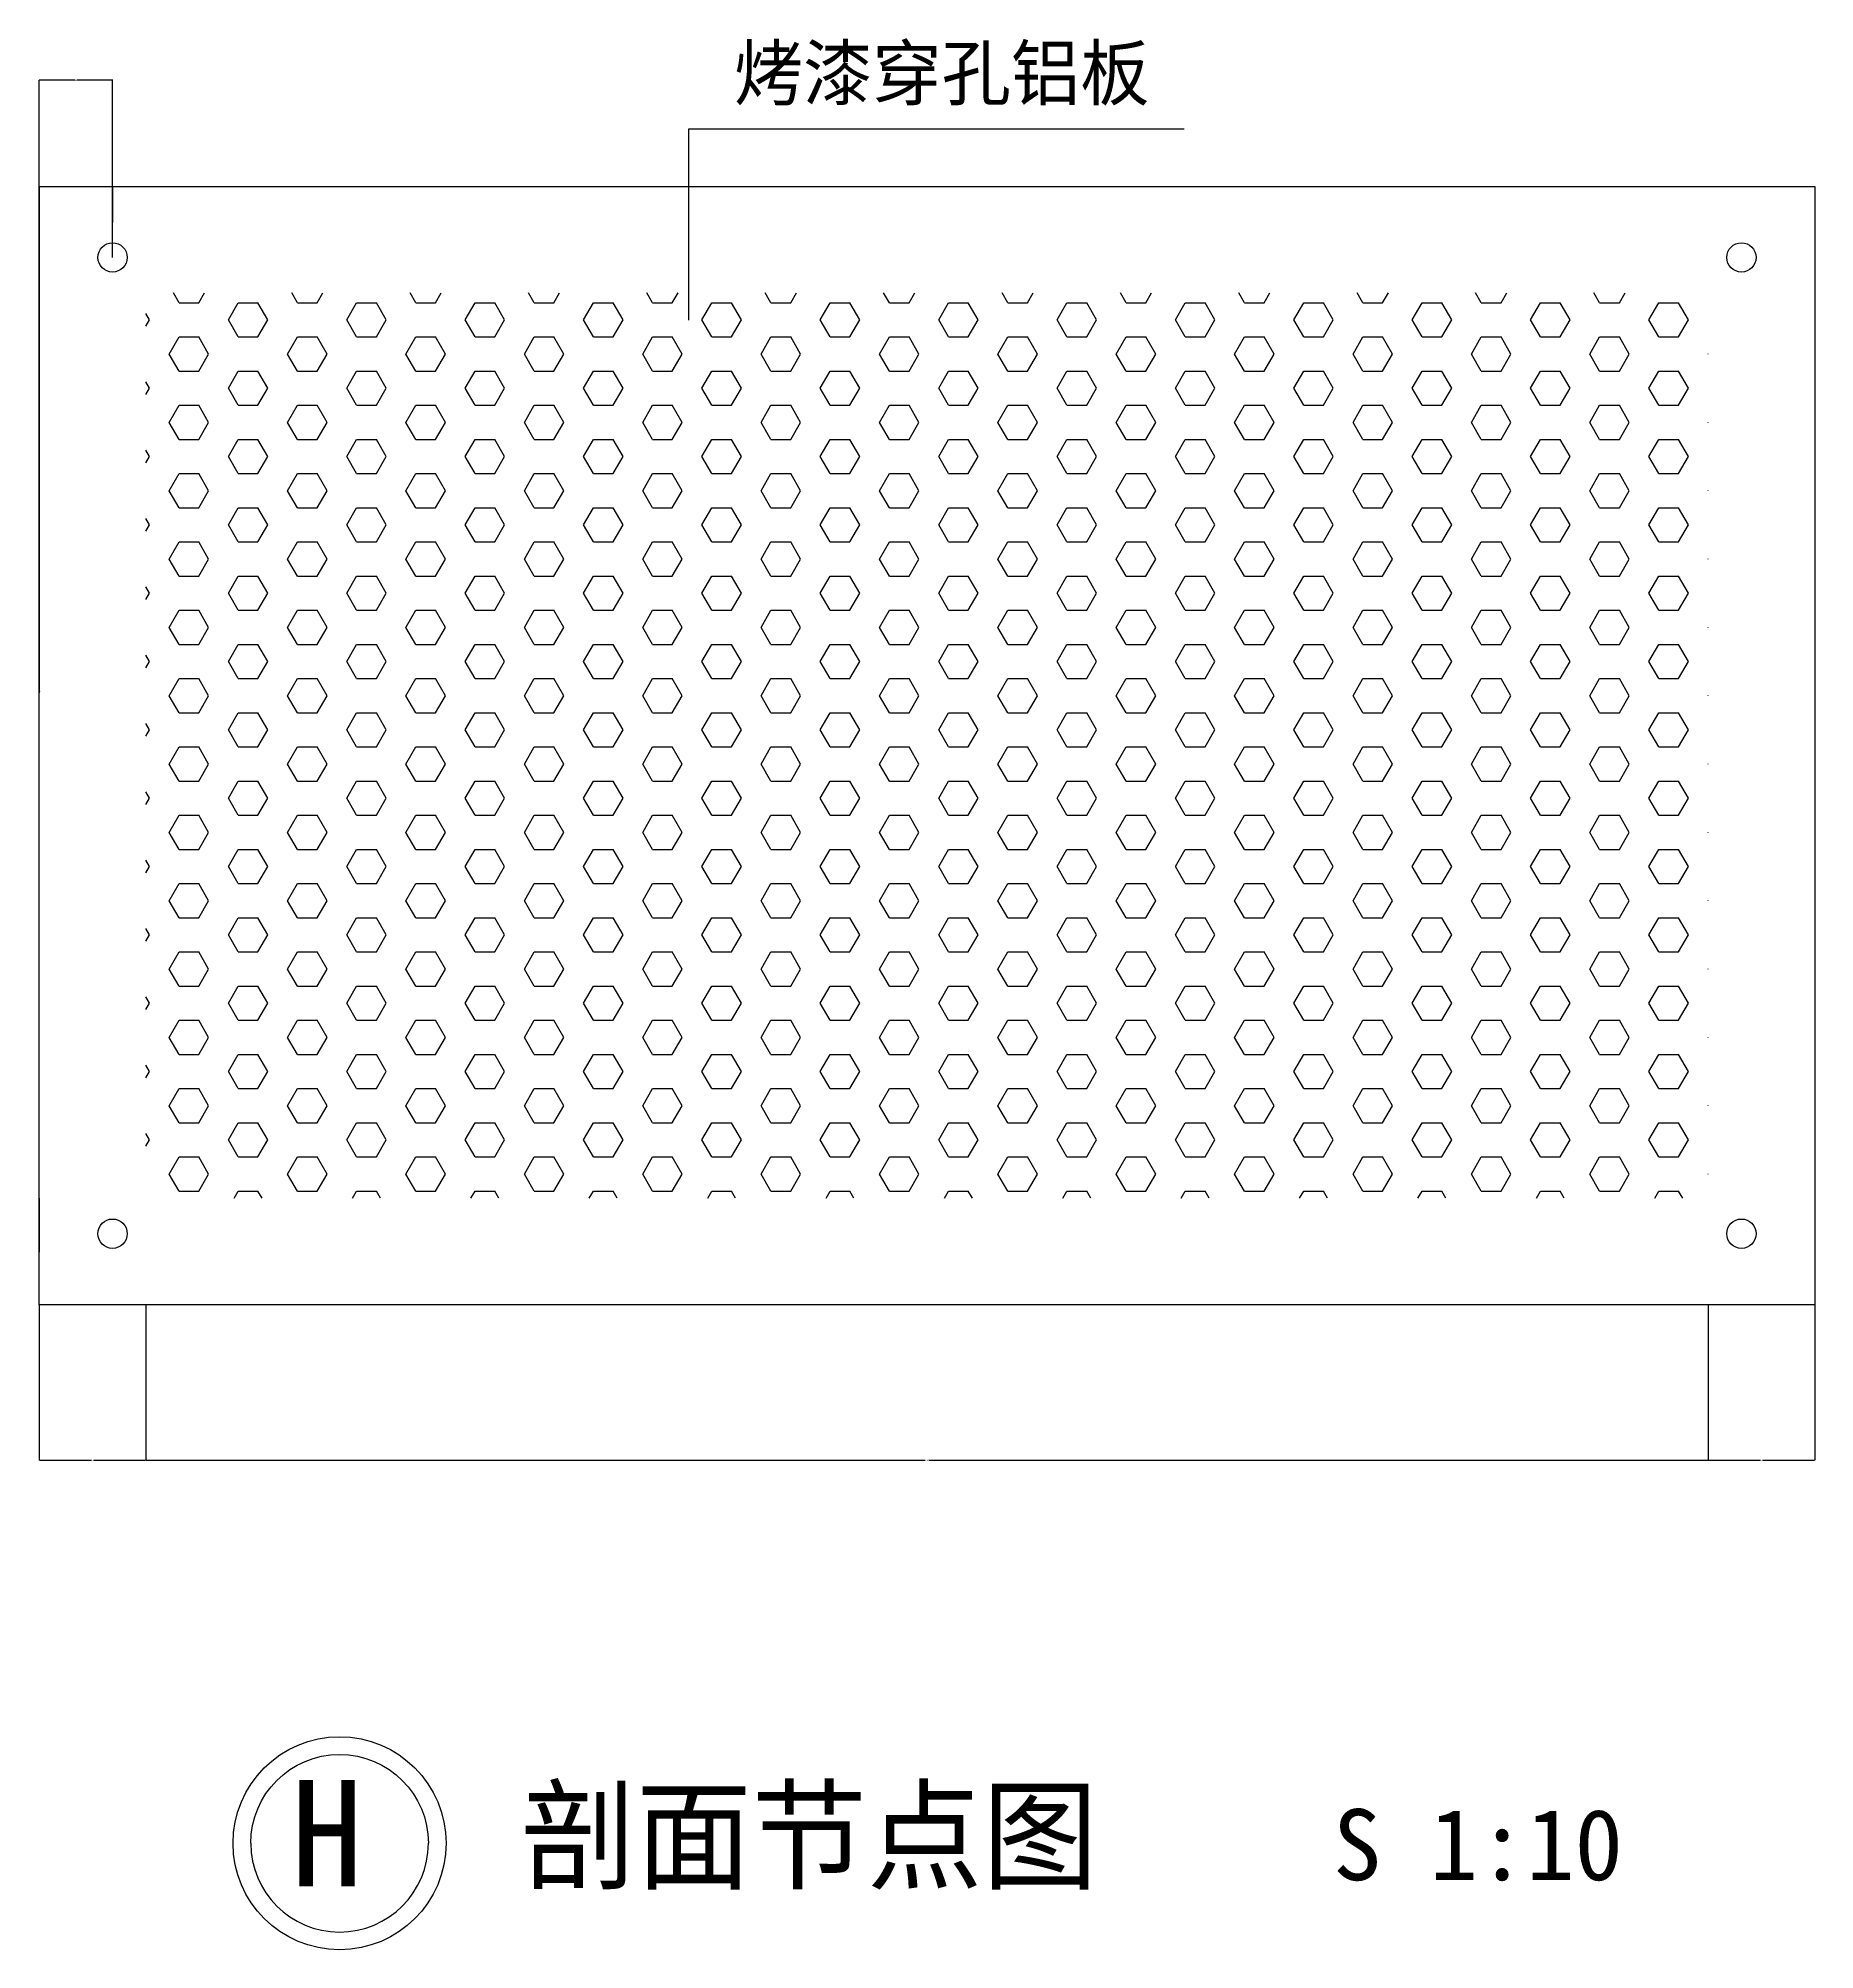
# Model space of a CAD drawing. Header units: metres. Extents: x -50632 to -48630, y -109295 to -107141.
import ezdxf

# ---------------------------------------------------------------- set-up
doc = ezdxf.new("R2010")
doc.units = ezdxf.units.M
for name, color, linetype in [('10', 8, 'Continuous'), ('16', 3, 'Continuous'), ('17', 1, 'Continuous'), ('20', 1, 'Continuous'), ('6', 1, 'Continuous'), ('7', 7, 'Continuous')]:
    doc.layers.add(name, color=color, linetype=linetype)
doc.dimstyles.get("Standard").update_dxf_attribs({"dimtxt": 2.5, "dimasz": 2.5, "dimexe": 1.25, "dimexo": 0.625, "dimtad": 1, "dimcen": 2.5, "dimazin": 3, "dimtfac": 1, "dimtmove": 0, "dimatfit": 3})

# ---------------------------------------------------------------- blocks, each defined once
blk = doc.blocks.new('HY-4')
at = {"layer": '20'}
for points in [[(-5, 0, -1), (5, 0, -1)], [(-5, 0, 1), (5, 0, 1)]]:
    blk.add_lwpolyline(points, format="xyb", dxfattribs=at)
blk.add_circle((0, 0), 6, dxfattribs=at)
blk.add_circle((0, 0), 6, dxfattribs=at)
blk = doc.blocks.new('_CLOSEDFILLED')
at = {"color": 0, "linetype": 'BYBLOCK'}
blk.add_solid([(-1, 0.2), (0, 0), (-1, -0.2)], dxfattribs=at)
blk = doc.blocks.new('*D1')
for p, q in [((-50510.45, -108567.9), (-50510.45, -108742.99)), ((-48750.45, -108567.9), (-48750.45, -108742.99)), ((-50510.2, -108742.99), (-49632.45, -108742.99)), ((-49628.45, -108742.99), (-48750.7, -108742.99))]:
    blk.add_line(p, q)
at = {"layer": 'Defpoints'}
for p in [(-50510.45, -108567.9), (-48750.45, -108567.9), (-50510.45, -108742.99)]:
    blk.add_point(p, dxfattribs=at)
at = {"layer": '7', "xscale": 0.25, "yscale": 0.25, "rotation": 180}
blk.add_blockref('_CLOSEDFILLED', (-50510.45, -108742.99), dxfattribs=at)
at = {"layer": '7', "xscale": 0.25, "yscale": 0.25}
blk.add_blockref('_CLOSEDFILLED', (-48750.45, -108742.99), dxfattribs=at)
at = {"layer": '7', "insert": (-49630.45, -108742.99), "char_height": 1, "attachment_point": 5}
blk.add_mtext('1760', dxfattribs=at)
blk = doc.blocks.new('*D2')
for p, q in [((-50630.45, -108447.9), (-50630.45, -108507.9)), ((-50630.7, -108507.9), (-50630.95, -108507.9)), ((-50630.45, -108567.9), (-50630.45, -108507.9)), ((-50630.45, -108507.9), (-50630.45, -108507.9)), ((-50630.2, -108507.9), (-50629.95, -108507.9))]:
    blk.add_line(p, q)
at = {"layer": 'Defpoints'}
for p in [(-50630.45, -108447.9), (-50630.45, -108507.9), (-50630.45, -108567.9)]:
    blk.add_point(p, dxfattribs=at)
at = {"layer": '7', "xscale": 0.25, "yscale": 0.25}
blk.add_blockref('_CLOSEDFILLED', (-50630.45, -108507.9), dxfattribs=at)
at = {"layer": '7', "xscale": 0.25, "yscale": 0.25, "rotation": 180}
blk.add_blockref('_CLOSEDFILLED', (-50630.45, -108507.9), dxfattribs=at)
at = {"layer": '7', "insert": (-50630.45, -108506.775), "char_height": 1, "attachment_point": 5}
blk.add_mtext('60', dxfattribs=at)
blk = doc.blocks.new('*D3')
for p, q in [((-50630.45, -108567.9), (-50630.45, -108742.99)), ((-50510.45, -108567.9), (-50510.45, -108742.99)), ((-50630.2, -108742.99), (-50571.45, -108742.99)), ((-50569.45, -108742.99), (-50510.7, -108742.99))]:
    blk.add_line(p, q)
at = {"layer": 'Defpoints'}
for p in [(-50630.45, -108567.9), (-50510.45, -108567.9), (-50630.45, -108742.99)]:
    blk.add_point(p, dxfattribs=at)
at = {"layer": '7', "xscale": 0.25, "yscale": 0.25, "rotation": 180}
blk.add_blockref('_CLOSEDFILLED', (-50630.45, -108742.99), dxfattribs=at)
at = {"layer": '7', "xscale": 0.25, "yscale": 0.25}
blk.add_blockref('_CLOSEDFILLED', (-50510.45, -108742.99), dxfattribs=at)
at = {"layer": '7', "insert": (-50570.45, -108742.99), "char_height": 1, "attachment_point": 5}
blk.add_mtext('60', dxfattribs=at)
blk = doc.blocks.new('*D4')
for p, q in [((-50547.8, -107307.9), (-50547.8, -107347.9)), ((-50548.05, -107347.9), (-50548.3, -107347.9)), ((-50547.8, -107387.9), (-50547.8, -107347.9)), ((-50547.8, -107347.9), (-50547.8, -107347.9)), ((-50547.55, -107347.9), (-50547.3, -107347.9))]:
    blk.add_line(p, q)
at = {"layer": 'Defpoints'}
for p in [(-50547.8, -107307.9), (-50547.8, -107347.9), (-50547.8, -107387.9)]:
    blk.add_point(p, dxfattribs=at)
at = {"layer": '7', "xscale": 0.25, "yscale": 0.25}
blk.add_blockref('_CLOSEDFILLED', (-50547.8, -107347.9), dxfattribs=at)
at = {"layer": '7', "xscale": 0.25, "yscale": 0.25, "rotation": 180}
blk.add_blockref('_CLOSEDFILLED', (-50547.8, -107347.9), dxfattribs=at)
at = {"layer": '7', "insert": (-50547.8, -107346.775), "char_height": 1, "attachment_point": 5}
blk.add_mtext('40', dxfattribs=at)
blk = doc.blocks.new('*D5')
for p, q in [((-50590.125, -107188.4), (-50630.7, -107188.4)), ((-50630.45, -107387.9), (-50630.45, -107188.4)), ((-50547.55, -107188.4), (-50588.125, -107188.4)), ((-50547.8, -107387.9), (-50547.8, -107188.4))]:
    blk.add_line(p, q)
at = {"layer": 'Defpoints'}
for p in [(-50547.8, -107188.4), (-50630.45, -107387.9), (-50547.8, -107387.9)]:
    blk.add_point(p, dxfattribs=at)
at = {"layer": '7', "xscale": 0.25, "yscale": 0.25}
blk.add_blockref('_CLOSEDFILLED', (-50630.45, -107188.4), dxfattribs=at)
at = {"layer": '7', "xscale": 0.25, "yscale": 0.25, "rotation": 180}
blk.add_blockref('_CLOSEDFILLED', (-50547.8, -107188.4), dxfattribs=at)
at = {"layer": '7', "insert": (-50589.125, -107188.4), "char_height": 1, "attachment_point": 5}
blk.add_mtext('40', dxfattribs=at)
blk = doc.blocks.new('*D6')
for p, q in [((-50630.45, -107307.9), (-50630.45, -107367.9)), ((-50630.7, -107367.9), (-50630.95, -107367.9)), ((-50630.45, -107427.9), (-50630.45, -107367.9)), ((-50630.45, -107367.9), (-50630.45, -107367.9)), ((-50630.2, -107367.9), (-50629.95, -107367.9))]:
    blk.add_line(p, q)
at = {"layer": 'Defpoints'}
for p in [(-50630.45, -107307.9), (-50630.45, -107367.9), (-50630.45, -107427.9)]:
    blk.add_point(p, dxfattribs=at)
at = {"layer": '7', "xscale": 0.25, "yscale": 0.25}
blk.add_blockref('_CLOSEDFILLED', (-50630.45, -107367.9), dxfattribs=at)
at = {"layer": '7', "xscale": 0.25, "yscale": 0.25, "rotation": 180}
blk.add_blockref('_CLOSEDFILLED', (-50630.45, -107367.9), dxfattribs=at)
at = {"layer": '7', "insert": (-50630.45, -107366.775), "char_height": 1, "attachment_point": 5}
blk.add_mtext('60', dxfattribs=at)
blk = doc.blocks.new('*D7')
for p, q in [((-50630.45, -107307.9), (-50630.45, -107877.9)), ((-50630.7, -107877.9), (-50630.95, -107877.9)), ((-50630.45, -108447.9), (-50630.45, -107877.9)), ((-50630.45, -107877.9), (-50630.45, -107877.9)), ((-50630.2, -107877.9), (-50629.95, -107877.9))]:
    blk.add_line(p, q)
at = {"layer": 'Defpoints'}
for p in [(-50630.45, -107307.9), (-50630.45, -107877.9), (-50630.45, -108447.9)]:
    blk.add_point(p, dxfattribs=at)
at = {"layer": '7', "xscale": 0.25, "yscale": 0.25}
blk.add_blockref('_CLOSEDFILLED', (-50630.45, -107877.9), dxfattribs=at)
at = {"layer": '7', "xscale": 0.25, "yscale": 0.25, "rotation": 180}
blk.add_blockref('_CLOSEDFILLED', (-50630.45, -107877.9), dxfattribs=at)
at = {"layer": '7', "insert": (-50630.45, -107876.775), "char_height": 1, "attachment_point": 5}
blk.add_mtext('570', dxfattribs=at)
blk = doc.blocks.new('*D8')
for p, q in [((-48750.45, -108567.9), (-48750.45, -108742.99)), ((-48630.45, -108567.9), (-48630.45, -108742.99)), ((-48750.2, -108742.99), (-48691.45, -108742.99)), ((-48689.45, -108742.99), (-48630.7, -108742.99))]:
    blk.add_line(p, q)
at = {"layer": 'Defpoints'}
for p in [(-48750.45, -108567.9), (-48630.45, -108567.9), (-48750.45, -108742.99)]:
    blk.add_point(p, dxfattribs=at)
at = {"layer": '7', "xscale": 0.25, "yscale": 0.25, "rotation": 180}
blk.add_blockref('_CLOSEDFILLED', (-48750.45, -108742.99), dxfattribs=at)
at = {"layer": '7', "xscale": 0.25, "yscale": 0.25}
blk.add_blockref('_CLOSEDFILLED', (-48630.45, -108742.99), dxfattribs=at)
at = {"layer": '7', "insert": (-48690.45, -108742.99), "char_height": 1, "attachment_point": 5}
blk.add_mtext('60', dxfattribs=at)

msp = doc.modelspace()

# ---------------------------------------------------------------- hatches: boundary and pattern name
at = {"layer": '10'}
h = msp.add_hatch(dxfattribs=at)
h.set_pattern_fill('HEX', scale=7)
h.paths.add_polyline_path([(-48750.45, -107427.9), (-50510.45, -107427.9), (-50510.45, -108447.9), (-48750.45, -108447.9)])

# ---------------------------------------------------------------- linework, layer by layer
at = {"layer": '16'}
for p, q in [((-50630.45, -107307.9), (-48630.45, -107307.9)), ((-50630.45, -108567.9), (-50630.45, -107307.9)), ((-48630.45, -107307.9), (-48630.45, -108567.9)), ((-48630.45, -108567.9), (-50630.45, -108567.9))]:
    msp.add_line(p, q, dxfattribs=at)
at = {"layer": '17'}
for centre in [(-50547.8, -107387.9), (-48713.09, -107387.9), (-50547.8, -108487.9), (-48713.09, -108487.9)]:
    msp.add_circle(centre, 16.53, dxfattribs=at)

# ---------------------------------------------------------------- block references
at = {"layer": '6', "xscale": 20, "yscale": 20, "zscale": 20}
msp.add_blockref('HY-4', (-50292.17, -109174.69), dxfattribs=at)

# ---------------------------------------------------------------- texts
for s, height, p in [('H', 120, (-50346.98, -109223.25)), ('剖面节点图', 100, (-50088.12, -109216.09)), ('S 1:10', 80, (-49173.06, -109216.23))]:
    msp.add_text(s, height=height).set_placement(p)
at = {"layer": '7', "insert": (-49847.94, -107150.22), "char_height": 60, "attachment_point": 1}
msp.add_mtext('烤漆穿孔铝板', dxfattribs=at)

# ---------------------------------------------------------------- dimensions: what is measured, and where the dimension line sits
at = {"layer": '7'}
for base, p1, p2, text, picture, middle in [((-50547.8, -107188.4), (-50547.8, -107387.9), (-50630.45, -107387.9), '40', '*D5', (-50589.125, -107188.4)), ((-50630.45, -107877.9), (-50630.45, -107307.9), (-50630.45, -108447.9), '570', '*D7', (-50630.45, -107876.775)), ((-50630.45, -107367.9), (-50630.45, -107427.9), (-50630.45, -107307.9), '60', '*D6', (-50630.45, -107366.775)), ((-50547.8, -107347.9), (-50547.8, -107387.9), (-50547.8, -107307.9), '40', '*D4', (-50547.8, -107346.775)), ((-50630.45, -108507.9), (-50630.45, -108447.9), (-50630.45, -108567.9), '60', '*D2', (-50630.45, -108506.775)), ((-50630.45, -108742.99), (-50630.45, -108567.9), (-50510.45, -108567.9), '60', '*D3', (-50570.45, -108742.99)), ((-48750.45, -108742.99), (-48750.45, -108567.9), (-48630.45, -108567.9), '60', '*D8', (-48690.45, -108742.99))]:
    dim = msp.add_linear_dim(base=base, p1=p1, p2=p2, text=text, dimstyle='Standard', dxfattribs=at)
    dim.commit()
    dim.dimension.update_dxf_attribs({"geometry": picture, "text_midpoint": middle})
dim = msp.add_linear_dim(base=(-50510.45, -108742.99), p1=(-50510.45, -108567.9), p2=(-48750.45, -108567.9), dimstyle='Standard', dxfattribs=at)
dim.commit()
dim.dimension.update_dxf_attribs({"geometry": '*D1', "text_midpoint": (-49630.45, -108742.99)})

# ---------------------------------------------------------------- leaders
msp.add_leader([(-49898.78, -107458.65), (-49898.78, -107242.98), (-49340.84, -107242.98)], dimstyle='Standard', dxfattribs=at)

doc.saveas('drawing.dxf')
